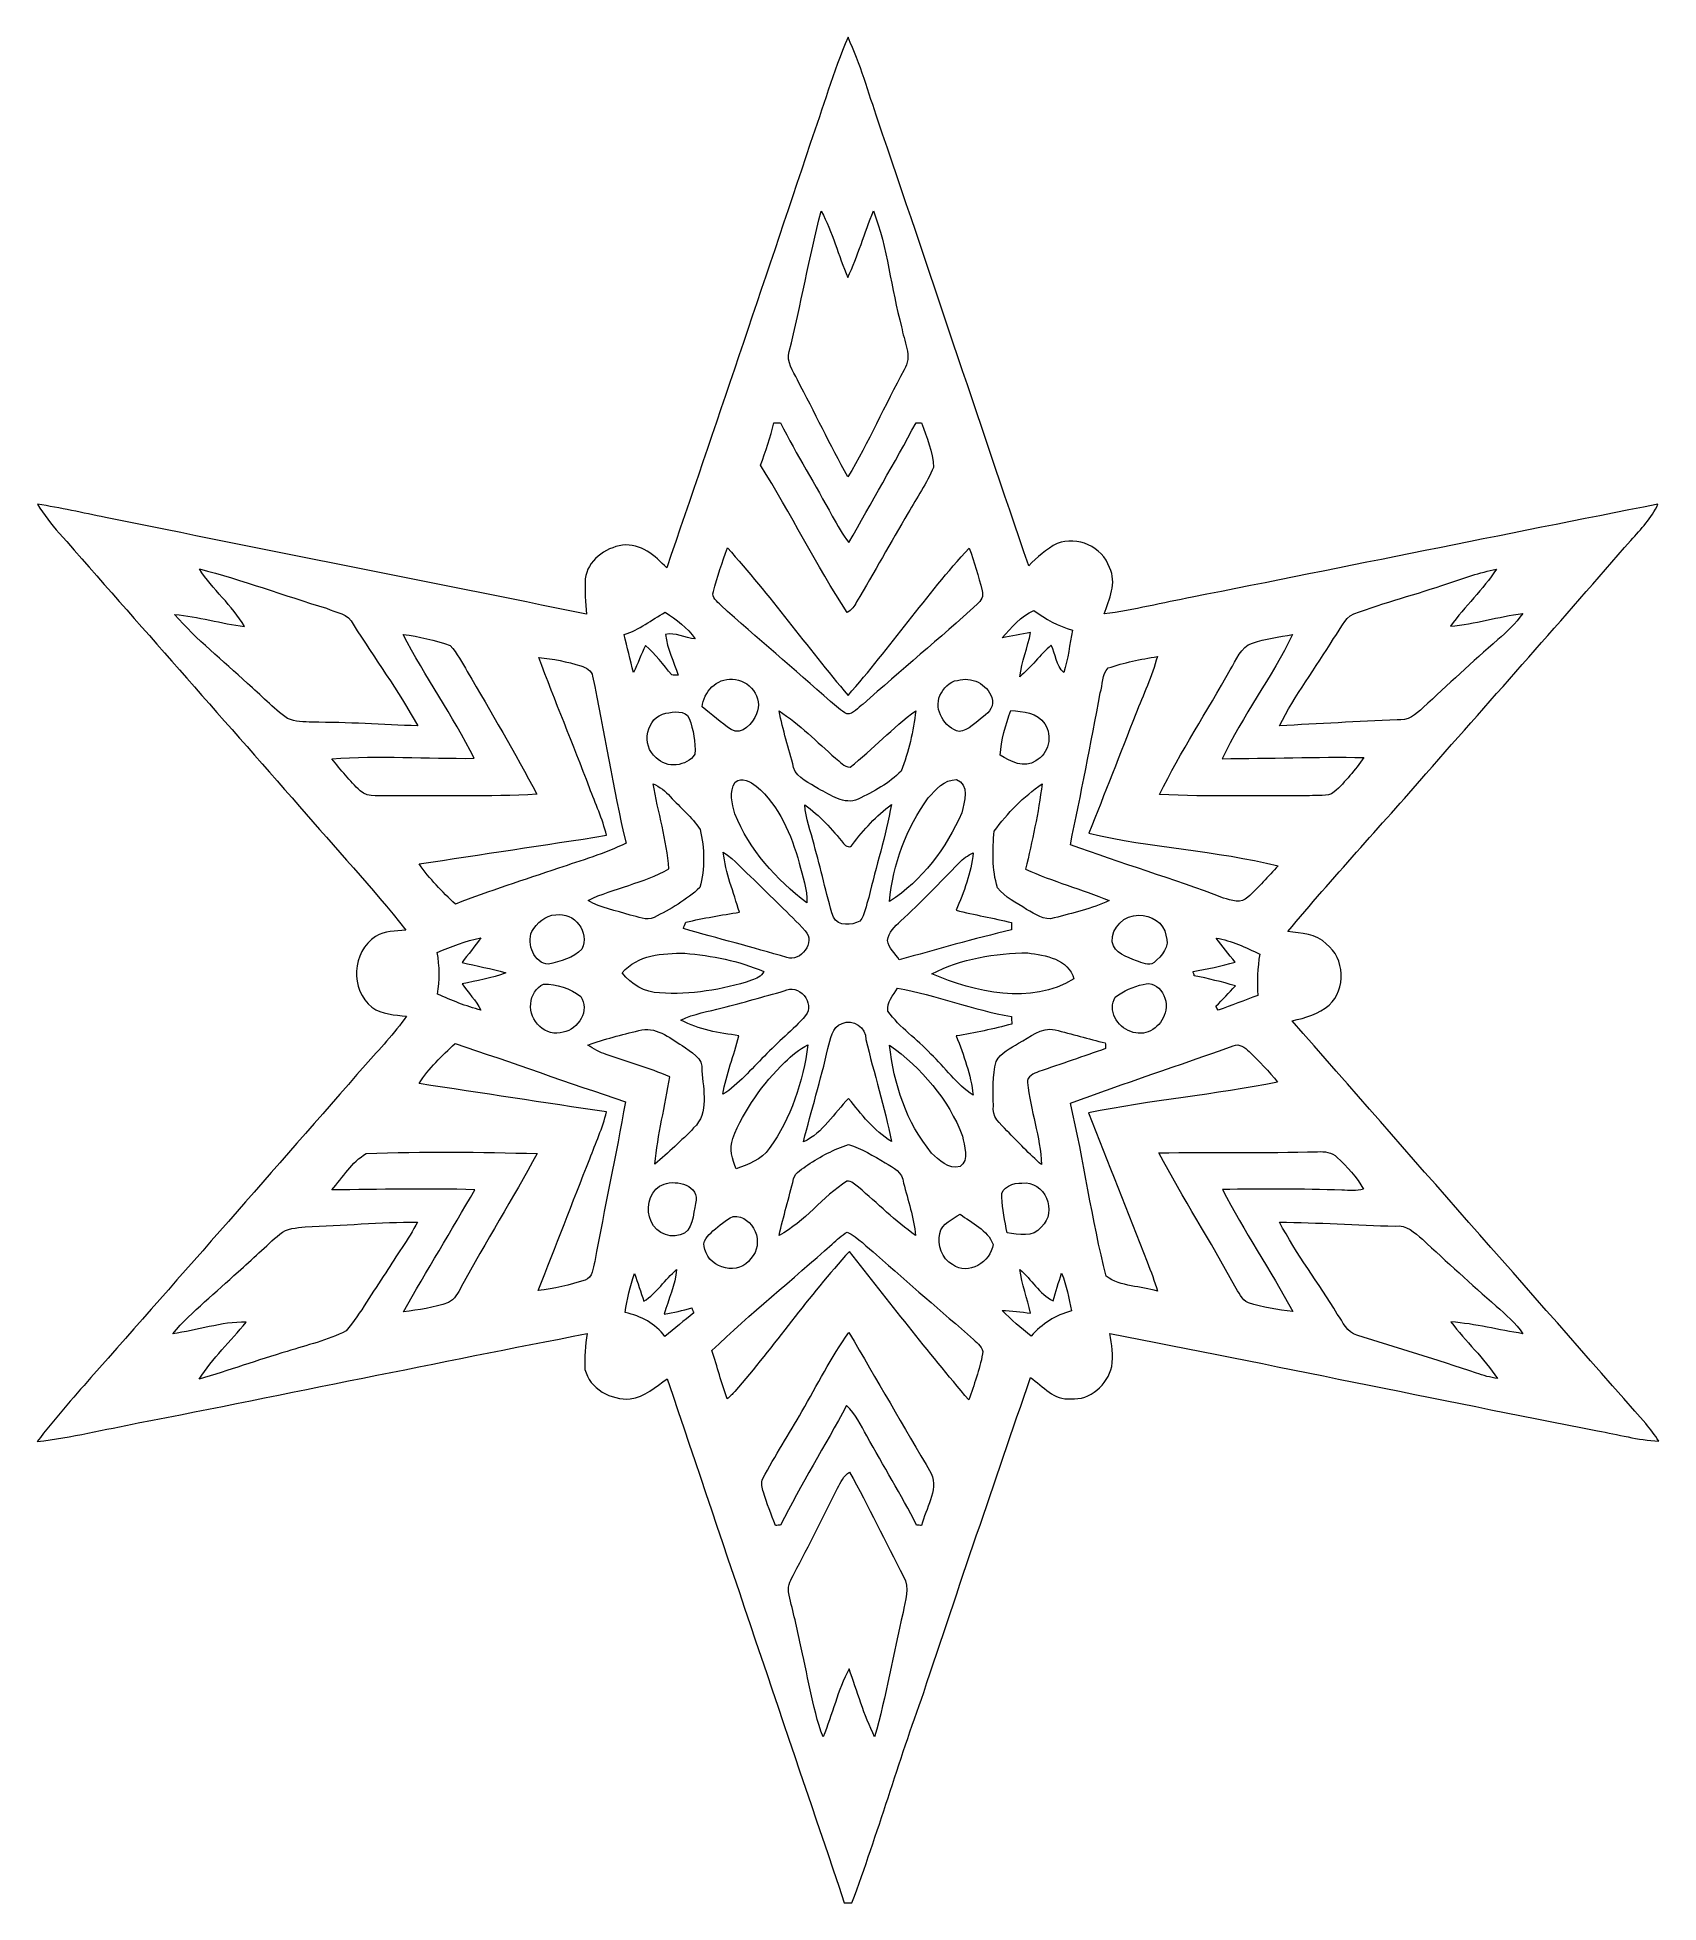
# Model space of a CAD drawing. Header units: centimetres. Extents: x -14 to 14, y -16.1 to 16.1.
import ezdxf

# ---------------------------------------------------------------- set-up
doc = ezdxf.new("R2010")
doc.units = ezdxf.units.CM
doc.header["$MEASUREMENT"] = 0
doc.layers.add('Layer 1', color=7, linetype='Continuous')

msp = doc.modelspace()

# ---------------------------------------------------------------- linework, layer by layer
at = {"layer": 'Layer 1', "color": 253, "lineweight": 9}
for points, knots in [([(0.00036, 16.13994), (0.21308, 15.67674), (0.35384, 15.18568), (0.51753, 14.70414), (0.51753, 14.70414), (1.39524, 12.13733), (2.2479, 9.56169), (3.12667, 6.99524), (3.12667, 6.99524), (3.27449, 7.14235), (3.43147, 7.28628), (3.61986, 7.38082), (3.61986, 7.38082), (3.96769, 7.51523), (4.40337, 7.32438), (4.52508, 6.9656), (4.52508, 6.9656), (4.65526, 6.69573), (4.52297, 6.41844), (4.43301, 6.16056), (4.43301, 6.16056), (4.94595, 6.22936), (5.44901, 6.35389), (5.95666, 6.45161), (5.95666, 6.45161), (8.64306, 6.9836), (11.32699, 7.52969), (14.01339, 8.06168), (14.01339, 8.06168), (13.90686, 7.82003), (13.71918, 7.63059), (13.54737, 7.43515), (13.54737, 7.43515), (12.37262, 6.08225), (11.18588, 4.74028), (10.00055, 3.39726), (10.00055, 3.39726), (9.2075, 2.48355), (8.38588, 1.5942), (7.60977, 0.66639), (7.60977, 0.66639), (7.84014, 0.62829), (8.10507, 0.64029), (8.27617, 0.4512), (8.27617, 0.4512), (8.60143, 0.19967), (8.62189, -0.32703), (8.32662, -0.60784), (8.32662, -0.60784), (8.14494, -0.76165), (7.91528, -0.8315), (7.68703, -0.87807), (7.68703, -0.87807), (9.71691, -3.20993), (11.76655, -5.52486), (13.80384, -7.85037), (13.80384, -7.85037), (13.88639, -7.94491), (13.95977, -8.04721), (14.02715, -8.1534), (14.02715, -8.1534), (13.66908, -8.13435), (13.3223, -8.03839), (12.97129, -7.9749), (12.97129, -7.9749), (10.15612, -7.42421), (7.34872, -6.83648), (4.53249, -6.29038), (4.53249, -6.29038), (4.56283, -6.47912), (4.59387, -6.67174), (4.56248, -6.86294), (4.56248, -6.86294), (4.49122, -7.17656), (4.18783, -7.44891), (3.85516, -7.42068), (3.85516, -7.42068), (3.56306, -7.45279), (3.37573, -7.20126), (3.15772, -7.0538), (3.15772, -7.0538), (2.5333, -8.86707), (1.91382, -10.68211), (1.30987, -12.50245), (1.30987, -12.50245), (0.87454, -13.70754), (0.51647, -14.93979), (0.06809, -16.13994), (0.06809, -16.13994), (0.06809, -16.13994), (-0.0635, -16.13994), (-0.0635, -16.13994), (-0.0635, -16.13994), (-1.08761, -13.11875), (-2.11031, -10.09721), (-3.12773, -7.07355), (-3.12773, -7.07355), (-3.32669, -7.21325), (-3.51896, -7.38576), (-3.76766, -7.42174), (-3.76766, -7.42174), (-4.09786, -7.44855), (-4.47146, -7.24782), (-4.55083, -6.91057), (-4.55083, -6.91057), (-4.56847, -6.70349), (-4.53989, -6.49605), (-4.51449, -6.29109), (-4.51449, -6.29109), (-7.10565, -6.79203), (-9.68939, -7.33214), (-12.27949, -7.83873), (-12.27949, -7.83873), (-12.86157, -7.94915), (-13.43801, -8.09237), (-14.02715, -8.16081), (-14.02715, -8.16081), (-13.74069, -7.77239), (-13.41543, -7.41575), (-13.09899, -7.05203), (-13.09899, -7.05203), (-11.51008, -5.25357), (-9.92787, -3.44911), (-8.34954, -1.64148), (-8.34954, -1.64148), (-8.10683, -1.36596), (-7.85213, -1.09926), (-7.63693, -0.80046), (-7.63693, -0.80046), (-7.84225, -0.77329), (-8.06309, -0.77365), (-8.23665, -0.64453), (-8.23665, -0.64453), (-8.62048, -0.35031), (-8.58343, 0.32526), (-8.1728, 0.57855), (-8.1728, 0.57855), (-8.01828, 0.68262), (-7.82955, 0.67169), (-7.65281, 0.69073), (-7.65281, 0.69073), (-8.23136, 1.43122), (-8.87765, 2.11666), (-9.48937, 2.82964), (-9.48937, 2.82964), (-10.87367, 4.40867), (-12.26255, 5.98312), (-13.64897, 7.56003), (-13.64897, 7.56003), (-13.78691, 7.71631), (-13.91426, 7.88247), (-14.02503, 8.05886), (-14.02503, 8.05886), (-13.62886, 8.00136), (-13.23869, 7.91034), (-12.8464, 7.83167), (-12.8464, 7.83167), (-10.07427, 7.26546), (-7.29579, 6.72959), (-4.52508, 6.15563), (-4.52508, 6.15563), (-4.54554, 6.35847), (-4.55753, 6.56308), (-4.54624, 6.76699), (-4.54624, 6.76699), (-4.51167, 7.08167), (-4.20158, 7.30886), (-3.90419, 7.35048), (-3.90419, 7.35048), (-3.58598, 7.38894), (-3.33798, 7.1688), (-3.13549, 6.95819), (-3.13549, 6.95819), (-2.30223, 9.40364), (-1.46967, 11.84946), (-0.6544, 14.30091), (-0.6544, 14.30091), (-0.43215, 14.91228), (-0.25894, 15.54198), (0.00036, 16.13994), (0.00036, 16.13994), (0.00036, 16.13994), (0.00036, 16.13994), (0.00036, 16.13994)], [0, 0, 0, 0, 0.0212766, 0.0212766, 0.0212766, 0.0212766, 0.04255319, 0.04255319, 0.04255319, 0.04255319, 0.06382979, 0.06382979, 0.06382979, 0.06382979, 0.08510638, 0.08510638, 0.08510638, 0.08510638, 0.10638298, 0.10638298, 0.10638298, 0.10638298, 0.12765957, 0.12765957, 0.12765957, 0.12765957, 0.14893617, 0.14893617, 0.14893617, 0.14893617, 0.17021277, 0.17021277, 0.17021277, 0.17021277, 0.19148936, 0.19148936, 0.19148936, 0.19148936, 0.21276596, 0.21276596, 0.21276596, 0.21276596, 0.23404255, 0.23404255, 0.23404255, 0.23404255, 0.25531915, 0.25531915, 0.25531915, 0.25531915, 0.27659574, 0.27659574, 0.27659574, 0.27659574, 0.29787234, 0.29787234, 0.29787234, 0.29787234, 0.31914894, 0.31914894, 0.31914894, 0.31914894, 0.34042553, 0.34042553, 0.34042553, 0.34042553, 0.36170213, 0.36170213, 0.36170213, 0.36170213, 0.38297872, 0.38297872, 0.38297872, 0.38297872, 0.40425532, 0.40425532, 0.40425532, 0.40425532, 0.42553191, 0.42553191, 0.42553191, 0.42553191, 0.44680851, 0.44680851, 0.44680851, 0.44680851, 0.46808511, 0.46808511, 0.46808511, 0.46808511, 0.4893617, 0.4893617, 0.4893617, 0.4893617, 0.5106383, 0.5106383, 0.5106383, 0.5106383, 0.53191489, 0.53191489, 0.53191489, 0.53191489, 0.55319149, 0.55319149, 0.55319149, 0.55319149, 0.57446809, 0.57446809, 0.57446809, 0.57446809, 0.59574468, 0.59574468, 0.59574468, 0.59574468, 0.61702128, 0.61702128, 0.61702128, 0.61702128, 0.63829787, 0.63829787, 0.63829787, 0.63829787, 0.65957447, 0.65957447, 0.65957447, 0.65957447, 0.68085106, 0.68085106, 0.68085106, 0.68085106, 0.70212766, 0.70212766, 0.70212766, 0.70212766, 0.72340426, 0.72340426, 0.72340426, 0.72340426, 0.74468085, 0.74468085, 0.74468085, 0.74468085, 0.76595745, 0.76595745, 0.76595745, 0.76595745, 0.78723404, 0.78723404, 0.78723404, 0.78723404, 0.80851064, 0.80851064, 0.80851064, 0.80851064, 0.82978723, 0.82978723, 0.82978723, 0.82978723, 0.85106383, 0.85106383, 0.85106383, 0.85106383, 0.87234043, 0.87234043, 0.87234043, 0.87234043, 0.89361702, 0.89361702, 0.89361702, 0.89361702, 0.91489362, 0.91489362, 0.91489362, 0.91489362, 0.93617021, 0.93617021, 0.93617021, 0.93617021, 0.95744681, 0.95744681, 0.95744681, 0.95744681, 1, 1, 1, 1]), ([(-0.46284, 13.13286), (-0.67733, 12.33065), (-0.8128, 11.50868), (-1.016, 10.70293), (-1.016, 10.70293), (-1.07209, 10.52442), (-0.94438, 10.3639), (-0.8763, 10.21009), (-0.8763, 10.21009), (-0.57749, 9.65518), (-0.30974, 9.08439), (-0.00317, 8.53335), (-0.00317, 8.53335), (0.35737, 9.1306), (0.63536, 9.77407), (0.97155, 10.38508), (0.97155, 10.38508), (1.12289, 10.61685), (0.96132, 10.88919), (0.92781, 11.12768), (0.92781, 11.12768), (0.73978, 11.79054), (0.69109, 12.49363), (0.43851, 13.13674), (0.43851, 13.13674), (0.28646, 12.75398), (0.16969, 12.35746), (-0.00353, 11.98316), (-0.00353, 11.98316), (-0.16827, 12.36169), (-0.26317, 12.7688), (-0.46284, 13.13286), (-0.46284, 13.13286), (-0.46284, 13.13286), (-0.46284, 13.13286), (-0.46284, 13.13286)], [0, 0, 0, 0, 0.1, 0.1, 0.1, 0.1, 0.2, 0.2, 0.2, 0.2, 0.3, 0.3, 0.3, 0.3, 0.4, 0.4, 0.4, 0.4, 0.5, 0.5, 0.5, 0.5, 0.6, 0.6, 0.6, 0.6, 0.7, 0.7, 0.7, 0.7, 0.8, 0.8, 0.8, 0.8, 1, 1, 1, 1]), ([(-1.28199, 9.46927), (-1.34408, 9.2195), (-1.42416, 8.97503), (-1.51236, 8.73373), (-1.51236, 8.73373), (-0.99095, 7.89694), (-0.5528, 7.0097), (-0.01164, 6.18632), (-0.01164, 6.18632), (0.06421, 6.22301), (0.10795, 6.29921), (0.14958, 6.36835), (0.14958, 6.36835), (0.45226, 6.87988), (0.73801, 7.40093), (1.04246, 7.91069), (1.04246, 7.91069), (1.18957, 8.17281), (1.36243, 8.42187), (1.48132, 8.69845), (1.48132, 8.69845), (1.47285, 8.96832), (1.35502, 9.21597), (1.27459, 9.46856), (1.27459, 9.46856), (1.25025, 9.46891), (1.20227, 9.46961), (1.17793, 9.46997), (1.17793, 9.46997), (0.80116, 8.77324), (0.40358, 8.08779), (0.01588, 7.39705), (0.01588, 7.39705), (-0.09701, 7.53781), (-0.18415, 7.69621), (-0.27128, 7.85319), (-0.27128, 7.85319), (-0.56233, 8.39471), (-0.89182, 8.91541), (-1.16558, 9.46644), (-1.16558, 9.46644), (-1.20473, 9.4675), (-1.24354, 9.46856), (-1.28199, 9.46927), (-1.28199, 9.46927), (-1.28199, 9.46927), (-1.28199, 9.46927), (-1.28199, 9.46927)], [0, 0, 0, 0, 0.07692308, 0.07692308, 0.07692308, 0.07692308, 0.15384615, 0.15384615, 0.15384615, 0.15384615, 0.23076923, 0.23076923, 0.23076923, 0.23076923, 0.30769231, 0.30769231, 0.30769231, 0.30769231, 0.38461538, 0.38461538, 0.38461538, 0.38461538, 0.46153846, 0.46153846, 0.46153846, 0.46153846, 0.53846154, 0.53846154, 0.53846154, 0.53846154, 0.61538462, 0.61538462, 0.61538462, 0.61538462, 0.69230769, 0.69230769, 0.69230769, 0.69230769, 0.76923077, 0.76923077, 0.76923077, 0.76923077, 0.84615385, 0.84615385, 0.84615385, 0.84615385, 1, 1, 1, 1]), ([(-2.08703, 7.30568), (-2.17452, 7.05556), (-2.26413, 6.80509), (-2.32798, 6.54791), (-2.32798, 6.54791), (-2.36925, 6.44596), (-2.25919, 6.37646), (-2.20063, 6.31049), (-2.20063, 6.31049), (-1.5748, 5.74675), (-0.92886, 5.20559), (-0.30056, 4.64467), (-0.30056, 4.64467), (-0.20849, 4.57236), (-0.12276, 4.48769), (-0.01905, 4.43019), (-0.01905, 4.43019), (0.09808, 4.42208), (0.17075, 4.54308), (0.26141, 4.59845), (0.26141, 4.59845), (0.91158, 5.18478), (1.58821, 5.74111), (2.23626, 6.32955), (2.23626, 6.32955), (2.30399, 6.3867), (2.35091, 6.47489), (2.32022, 6.56414), (2.32022, 6.56414), (2.25637, 6.8132), (2.18687, 7.06226), (2.09515, 7.30251), (2.09515, 7.30251), (1.35326, 6.48865), (0.72673, 5.57848), (0.00106, 4.75122), (0.00106, 4.75122), (-0.7119, 5.58871), (-1.35078, 6.4883), (-2.08703, 7.30568), (-2.08703, 7.30568), (-2.08703, 7.30568), (-2.08703, 7.30568), (-2.08703, 7.30568)], [0, 0, 0, 0, 0.08333333, 0.08333333, 0.08333333, 0.08333333, 0.16666667, 0.16666667, 0.16666667, 0.16666667, 0.25, 0.25, 0.25, 0.25, 0.33333333, 0.33333333, 0.33333333, 0.33333333, 0.41666667, 0.41666667, 0.41666667, 0.41666667, 0.5, 0.5, 0.5, 0.5, 0.58333333, 0.58333333, 0.58333333, 0.58333333, 0.66666667, 0.66666667, 0.66666667, 0.66666667, 0.75, 0.75, 0.75, 0.75, 0.83333333, 0.83333333, 0.83333333, 0.83333333, 1, 1, 1, 1]), ([(-11.22221, 6.94091), (-10.99255, 6.5839), (-10.65636, 6.31049), (-10.4401, 5.94361), (-10.4401, 5.94361), (-10.84686, 5.99582), (-11.24232, 6.1147), (-11.65154, 6.15139), (-11.65154, 6.15139), (-11.27054, 5.71536), (-10.81511, 5.35411), (-10.39213, 4.96041), (-10.39213, 4.96041), (-10.15964, 4.75933), (-9.94904, 4.53144), (-9.69927, 4.35152), (-9.69927, 4.35152), (-9.56557, 4.29296), (-9.41281, 4.29719), (-9.26888, 4.28696), (-9.26888, 4.28696), (-8.66034, 4.28767), (-8.0525, 4.25027), (-7.44467, 4.22311), (-7.44467, 4.22311), (-7.77663, 4.83306), (-8.19291, 5.39291), (-8.56015, 5.98171), (-8.56015, 5.98171), (-8.63776, 6.16974), (-8.86248, 6.18491), (-9.02264, 6.26005), (-9.02264, 6.26005), (-9.75783, 6.48089), (-10.47926, 6.74688), (-11.22221, 6.94091), (-11.22221, 6.94091), (-11.22221, 6.94091), (-11.22221, 6.94091), (-11.22221, 6.94091)], [0, 0, 0, 0, 0.09090909, 0.09090909, 0.09090909, 0.09090909, 0.18181818, 0.18181818, 0.18181818, 0.18181818, 0.27272727, 0.27272727, 0.27272727, 0.27272727, 0.36363636, 0.36363636, 0.36363636, 0.36363636, 0.45454545, 0.45454545, 0.45454545, 0.45454545, 0.54545455, 0.54545455, 0.54545455, 0.54545455, 0.63636364, 0.63636364, 0.63636364, 0.63636364, 0.72727273, 0.72727273, 0.72727273, 0.72727273, 0.81818182, 0.81818182, 0.81818182, 0.81818182, 1, 1, 1, 1]), ([(10.37731, 6.68973), (9.83968, 6.49958), (9.28406, 6.36447), (8.75101, 6.16162), (8.75101, 6.16162), (8.57638, 6.08331), (8.51606, 5.87481), (8.40141, 5.73547), (8.40141, 5.73547), (8.0959, 5.22852), (7.73183, 4.75369), (7.46407, 4.22523), (7.46407, 4.22523), (8.14247, 4.26368), (8.82121, 4.29754), (9.49996, 4.33106), (9.49996, 4.33106), (9.68446, 4.30178), (9.82839, 4.42525), (9.95045, 4.54061), (9.95045, 4.54061), (10.37872, 4.93537), (10.80523, 5.33224), (11.24303, 5.71677), (11.24303, 5.71677), (11.40319, 5.85047), (11.54854, 6.0004), (11.67483, 6.16656), (11.67483, 6.16656), (11.25361, 6.1207), (10.84721, 5.98241), (10.42353, 5.95137), (10.42353, 5.95137), (10.674, 6.29145), (10.98691, 6.58213), (11.21904, 6.93632), (11.21904, 6.93632), (10.93117, 6.88199), (10.65601, 6.77651), (10.37731, 6.68973), (10.37731, 6.68973), (10.37731, 6.68973), (10.37731, 6.68973), (10.37731, 6.68973)], [0, 0, 0, 0, 0.08333333, 0.08333333, 0.08333333, 0.08333333, 0.16666667, 0.16666667, 0.16666667, 0.16666667, 0.25, 0.25, 0.25, 0.25, 0.33333333, 0.33333333, 0.33333333, 0.33333333, 0.41666667, 0.41666667, 0.41666667, 0.41666667, 0.5, 0.5, 0.5, 0.5, 0.58333333, 0.58333333, 0.58333333, 0.58333333, 0.66666667, 0.66666667, 0.66666667, 0.66666667, 0.75, 0.75, 0.75, 0.75, 0.83333333, 0.83333333, 0.83333333, 0.83333333, 1, 1, 1, 1]), ([(-3.87244, 5.80567), (-3.82305, 5.58518), (-3.76908, 5.36576), (-3.71016, 5.14703), (-3.71016, 5.14703), (-3.64208, 5.30402), (-3.57434, 5.46065), (-3.50414, 5.61658), (-3.50414, 5.61658), (-3.33269, 5.46489), (-3.19123, 5.28391), (-3.05011, 5.10505), (-3.05011, 5.10505), (-3.0226, 5.10364), (-2.96756, 5.10153), (-2.94005, 5.10011), (-2.94005, 5.10011), (-3.01378, 5.33435), (-3.12596, 5.55873), (-3.15806, 5.80426), (-3.15806, 5.80426), (-2.98697, 5.85083), (-2.81763, 5.74111), (-2.64583, 5.73053), (-2.64583, 5.73053), (-2.77636, 5.92456), (-2.96756, 6.06814), (-3.16371, 6.18949), (-3.16371, 6.18949), (-3.40148, 6.06355), (-3.61033, 5.88434), (-3.87244, 5.80567), (-3.87244, 5.80567), (-3.87244, 5.80567), (-3.87244, 5.80567), (-3.87244, 5.80567)], [0, 0, 0, 0, 0.1, 0.1, 0.1, 0.1, 0.2, 0.2, 0.2, 0.2, 0.3, 0.3, 0.3, 0.3, 0.4, 0.4, 0.4, 0.4, 0.5, 0.5, 0.5, 0.5, 0.6, 0.6, 0.6, 0.6, 0.7, 0.7, 0.7, 0.7, 0.8, 0.8, 0.8, 0.8, 1, 1, 1, 1]), ([(2.66559, 5.74605), (2.83034, 5.77568), (2.99579, 5.80743), (3.16054, 5.83954), (3.16054, 5.83954), (3.10656, 5.58201), (3.00637, 5.33506), (2.97251, 5.0733), (2.97251, 5.0733), (3.16901, 5.24086), (3.32317, 5.45147), (3.51755, 5.62117), (3.51755, 5.62117), (3.58811, 5.46312), (3.60433, 5.2698), (3.73416, 5.14633), (3.73416, 5.14633), (3.81, 5.38409), (3.83223, 5.63493), (3.88514, 5.87799), (3.88514, 5.87799), (3.63996, 5.9496), (3.41948, 6.07519), (3.2131, 6.2223), (3.2131, 6.2223), (2.98979, 6.12317), (2.82928, 5.92068), (2.66559, 5.74605), (2.66559, 5.74605), (2.66559, 5.74605), (2.66559, 5.74605), (2.66559, 5.74605)], [0, 0, 0, 0, 0.11111111, 0.11111111, 0.11111111, 0.11111111, 0.22222222, 0.22222222, 0.22222222, 0.22222222, 0.33333333, 0.33333333, 0.33333333, 0.33333333, 0.44444444, 0.44444444, 0.44444444, 0.44444444, 0.55555556, 0.55555556, 0.55555556, 0.55555556, 0.66666667, 0.66666667, 0.66666667, 0.66666667, 0.77777778, 0.77777778, 0.77777778, 0.77777778, 1, 1, 1, 1]), ([(-7.69937, 5.80779), (-7.31873, 5.07718), (-6.83507, 4.40267), (-6.47065, 3.6629), (-6.47065, 3.6629), (-7.2905, 3.65619), (-8.11177, 3.71758), (-8.93127, 3.65619), (-8.93127, 3.65619), (-8.7757, 3.46499), (-8.6233, 3.26814), (-8.43985, 3.10233), (-8.43985, 3.10233), (-8.2938, 2.96228), (-8.07191, 3.03107), (-7.89234, 3.01132), (-7.89234, 3.01132), (-7.0552, 3.02366), (-6.21735, 2.99474), (-5.38127, 3.03989), (-5.38127, 3.03989), (-5.7658, 3.7585), (-6.17819, 4.46194), (-6.58671, 5.16714), (-6.58671, 5.16714), (-6.67949, 5.31919), (-6.76169, 5.48182), (-6.88234, 5.61341), (-6.88234, 5.61341), (-7.14586, 5.71007), (-7.42209, 5.76932), (-7.69937, 5.80779), (-7.69937, 5.80779), (-7.69937, 5.80779), (-7.69937, 5.80779), (-7.69937, 5.80779)], [0, 0, 0, 0, 0.1, 0.1, 0.1, 0.1, 0.2, 0.2, 0.2, 0.2, 0.3, 0.3, 0.3, 0.3, 0.4, 0.4, 0.4, 0.4, 0.5, 0.5, 0.5, 0.5, 0.6, 0.6, 0.6, 0.6, 0.7, 0.7, 0.7, 0.7, 0.8, 0.8, 0.8, 0.8, 1, 1, 1, 1]), ([(6.99806, 5.65715), (6.79239, 5.59048), (6.7183, 5.35976), (6.61353, 5.19607), (6.61353, 5.19607), (6.21277, 4.47288), (5.75557, 3.78073), (5.39045, 3.03813), (5.39045, 3.03813), (6.25405, 2.99367), (7.11976, 3.02084), (7.98407, 3.01448), (7.98407, 3.01448), (8.11989, 3.04095), (8.29416, 2.98345), (8.41199, 3.08081), (8.41199, 3.08081), (8.60813, 3.25615), (8.77394, 3.46217), (8.92457, 3.67701), (8.92457, 3.67701), (8.10684, 3.69288), (7.29051, 3.65902), (6.47312, 3.65655), (6.47312, 3.65655), (6.82696, 4.40091), (7.33707, 5.06166), (7.69021, 5.80602), (7.69021, 5.80602), (7.45772, 5.76439), (7.22277, 5.73088), (6.99806, 5.65715), (6.99806, 5.65715), (6.99806, 5.65715), (6.99806, 5.65715), (6.99806, 5.65715)], [0, 0, 0, 0, 0.1, 0.1, 0.1, 0.1, 0.2, 0.2, 0.2, 0.2, 0.3, 0.3, 0.3, 0.3, 0.4, 0.4, 0.4, 0.4, 0.5, 0.5, 0.5, 0.5, 0.6, 0.6, 0.6, 0.6, 0.7, 0.7, 0.7, 0.7, 0.8, 0.8, 0.8, 0.8, 1, 1, 1, 1]), ([(-5.35058, 5.40809), (-5.06871, 4.65244), (-4.75756, 3.90808), (-4.47322, 3.15349), (-4.47322, 3.15349), (-4.37303, 2.88008), (-4.24321, 2.6162), (-4.18006, 2.3308), (-4.18006, 2.3308), (-5.25921, 2.15617), (-6.34188, 2.00448), (-7.42174, 1.83444), (-7.42174, 1.83444), (-7.24147, 1.57798), (-7.02063, 1.35466), (-6.79273, 1.14123), (-6.79273, 1.14123), (-6.20395, 1.36419), (-5.6074, 1.56386), (-5.00979, 1.76036), (-5.00979, 1.76036), (-4.61645, 1.89618), (-4.21428, 2.01083), (-3.83928, 2.19463), (-3.83928, 2.19463), (-4.07141, 3.1489), (-4.21569, 4.12292), (-4.41995, 5.08353), (-4.41995, 5.08353), (-4.43547, 5.18513), (-4.5339, 5.23523), (-4.62209, 5.26239), (-4.62209, 5.26239), (-4.85845, 5.33718), (-5.10363, 5.38585), (-5.35058, 5.40809), (-5.35058, 5.40809), (-5.35058, 5.40809), (-5.35058, 5.40809), (-5.35058, 5.40809)], [0, 0, 0, 0, 0.09090909, 0.09090909, 0.09090909, 0.09090909, 0.18181818, 0.18181818, 0.18181818, 0.18181818, 0.27272727, 0.27272727, 0.27272727, 0.27272727, 0.36363636, 0.36363636, 0.36363636, 0.36363636, 0.45454545, 0.45454545, 0.45454545, 0.45454545, 0.54545455, 0.54545455, 0.54545455, 0.54545455, 0.63636364, 0.63636364, 0.63636364, 0.63636364, 0.72727273, 0.72727273, 0.72727273, 0.72727273, 0.81818182, 0.81818182, 0.81818182, 0.81818182, 1, 1, 1, 1]), ([(4.50109, 5.22641), (4.3935, 5.11352), (4.41184, 4.93431), (4.36492, 4.79461), (4.36492, 4.79461), (4.20123, 3.9169), (4.03049, 3.0406), (3.8474, 2.16676), (3.8474, 2.16676), (4.72546, 1.84467), (5.62363, 1.57832), (6.49782, 1.2453), (6.49782, 1.2453), (6.6294, 1.20579), (6.80826, 1.14229), (6.91692, 1.25871), (6.91692, 1.25871), (7.10212, 1.42945), (7.27146, 1.61607), (7.4415, 1.80163), (7.4415, 1.80163), (6.36517, 2.07045), (5.24404, 2.10925), (4.16525, 2.36784), (4.16525, 2.36784), (4.4443, 3.05258), (4.70817, 3.74333), (4.98052, 4.4309), (4.98052, 4.4309), (5.10717, 4.76038), (5.26062, 5.08106), (5.35235, 5.42291), (5.35235, 5.42291), (5.06377, 5.38057), (4.77732, 5.31813), (4.50109, 5.22641), (4.50109, 5.22641), (4.50109, 5.22641), (4.50109, 5.22641), (4.50109, 5.22641)], [0, 0, 0, 0, 0.09090909, 0.09090909, 0.09090909, 0.09090909, 0.18181818, 0.18181818, 0.18181818, 0.18181818, 0.27272727, 0.27272727, 0.27272727, 0.27272727, 0.36363636, 0.36363636, 0.36363636, 0.36363636, 0.45454545, 0.45454545, 0.45454545, 0.45454545, 0.54545455, 0.54545455, 0.54545455, 0.54545455, 0.63636364, 0.63636364, 0.63636364, 0.63636364, 0.72727273, 0.72727273, 0.72727273, 0.72727273, 0.81818182, 0.81818182, 0.81818182, 0.81818182, 1, 1, 1, 1]), ([(-2.52201, 4.55118), (-2.35303, 4.42349), (-2.19851, 4.27567), (-2.02071, 4.16031), (-2.02071, 4.16031), (-1.83479, 4.05413), (-1.64218, 4.27391), (-1.58221, 4.43301), (-1.58221, 4.43301), (-1.45768, 4.70641), (-1.71414, 5.03556), (-1.99884, 5.03025), (-1.99884, 5.03025), (-2.27294, 5.05284), (-2.49837, 4.81331), (-2.52201, 4.55118), (-2.52201, 4.55118), (-2.52201, 4.55118), (-2.52201, 4.55118), (-2.52201, 4.55118)], [0, 0, 0, 0, 0.16666667, 0.16666667, 0.16666667, 0.16666667, 0.33333333, 0.33333333, 0.33333333, 0.33333333, 0.5, 0.5, 0.5, 0.5, 0.66666667, 0.66666667, 0.66666667, 0.66666667, 1, 1, 1, 1]), ([(1.89442, 5.01227), (1.75119, 4.9964), (1.65065, 4.8701), (1.59068, 4.74945), (1.59068, 4.74945), (1.48167, 4.50039), (1.67111, 4.19136), (1.92229, 4.12574), (1.92229, 4.12574), (2.08774, 4.14973), (2.21404, 4.28978), (2.34315, 4.38645), (2.34315, 4.38645), (2.44722, 4.45241), (2.5393, 4.58752), (2.48744, 4.71347), (2.48744, 4.71347), (2.41159, 4.95229), (2.13113, 5.08071), (1.89442, 5.01227), (1.89442, 5.01227), (1.89442, 5.01227), (1.89442, 5.01227), (1.89442, 5.01227)], [0, 0, 0, 0, 0.14285714, 0.14285714, 0.14285714, 0.14285714, 0.28571429, 0.28571429, 0.28571429, 0.28571429, 0.42857143, 0.42857143, 0.42857143, 0.42857143, 0.57142857, 0.57142857, 0.57142857, 0.57142857, 0.71428571, 0.71428571, 0.71428571, 0.71428571, 1, 1, 1, 1]), ([(-3.14924, 4.4443), (-3.49038, 4.37904), (-3.58951, 3.88585), (-3.31787, 3.67419), (-3.31787, 3.67419), (-3.14431, 3.47734), (-2.78976, 3.52426), (-2.64795, 3.7331), (-2.64795, 3.7331), (-2.63313, 3.94265), (-2.67793, 4.15608), (-2.74673, 4.35328), (-2.74673, 4.35328), (-2.81023, 4.50674), (-3.02648, 4.46617), (-3.14924, 4.4443), (-3.14924, 4.4443), (-3.14924, 4.4443), (-3.14924, 4.4443), (-3.14924, 4.4443)], [0, 0, 0, 0, 0.16666667, 0.16666667, 0.16666667, 0.16666667, 0.33333333, 0.33333333, 0.33333333, 0.33333333, 0.5, 0.5, 0.5, 0.5, 0.66666667, 0.66666667, 0.66666667, 0.66666667, 1, 1, 1, 1]), ([(-1.19239, 4.48416), (-1.12889, 4.15326), (-1.02446, 3.83223), (-0.94015, 3.50626), (-0.94015, 3.50626), (-0.88371, 3.308), (-0.66075, 3.23745), (-0.50764, 3.13267), (-0.50764, 3.13267), (-0.29704, 3.03353), (-0.06879, 2.84904), (0.17463, 2.95664), (0.17463, 2.95664), (0.44097, 3.08539), (0.71438, 3.22933), (0.92005, 3.44312), (0.92005, 3.44312), (1.04669, 3.7772), (1.13383, 4.13068), (1.17123, 4.48699), (1.17123, 4.48699), (0.77012, 4.18995), (0.42863, 3.82059), (0.0381, 3.51085), (0.0381, 3.51085), (-0.06949, 3.51226), (-0.14076, 3.60857), (-0.21907, 3.66678), (-0.21907, 3.66678), (-0.53657, 3.94724), (-0.83679, 4.25063), (-1.19239, 4.48416), (-1.19239, 4.48416), (-1.19239, 4.48416), (-1.19239, 4.48416), (-1.19239, 4.48416)], [0, 0, 0, 0, 0.1, 0.1, 0.1, 0.1, 0.2, 0.2, 0.2, 0.2, 0.3, 0.3, 0.3, 0.3, 0.4, 0.4, 0.4, 0.4, 0.5, 0.5, 0.5, 0.5, 0.6, 0.6, 0.6, 0.6, 0.7, 0.7, 0.7, 0.7, 0.8, 0.8, 0.8, 0.8, 1, 1, 1, 1]), ([(2.81905, 4.4891), (2.72063, 4.24286), (2.65395, 3.98322), (2.63455, 3.71828), (2.63455, 3.71828), (2.81482, 3.60293), (3.05012, 3.47945), (3.24873, 3.62162), (3.24873, 3.62162), (3.47416, 3.73698), (3.54401, 4.05272), (3.40713, 4.26086), (3.40713, 4.26086), (3.27449, 4.45171), (3.03001, 4.47746), (2.81905, 4.4891), (2.81905, 4.4891), (2.81905, 4.4891), (2.81905, 4.4891), (2.81905, 4.4891)], [0, 0, 0, 0, 0.16666667, 0.16666667, 0.16666667, 0.16666667, 0.33333333, 0.33333333, 0.33333333, 0.33333333, 0.5, 0.5, 0.5, 0.5, 0.66666667, 0.66666667, 0.66666667, 0.66666667, 1, 1, 1, 1]), ([(-1.95192, 3.2505), (-2.06057, 3.08715), (-2.00448, 2.87761), (-1.9565, 2.70369), (-1.9565, 2.70369), (-1.70674, 2.07927), (-1.24001, 1.56668), (-0.7119, 1.16169), (-0.7119, 1.16169), (-0.70308, 1.39805), (-0.78528, 1.62419), (-0.84208, 1.84961), (-0.84208, 1.84961), (-0.98425, 2.33962), (-1.18604, 2.84375), (-1.5882, 3.1803), (-1.5882, 3.1803), (-1.68381, 3.2572), (-1.83903, 3.34434), (-1.95192, 3.2505), (-1.95192, 3.2505), (-1.95192, 3.2505), (-1.95192, 3.2505), (-1.95192, 3.2505)], [0, 0, 0, 0, 0.14285714, 0.14285714, 0.14285714, 0.14285714, 0.28571429, 0.28571429, 0.28571429, 0.28571429, 0.42857143, 0.42857143, 0.42857143, 0.42857143, 0.57142857, 0.57142857, 0.57142857, 0.57142857, 0.71428571, 0.71428571, 0.71428571, 0.71428571, 1, 1, 1, 1]), ([(1.38924, 2.97674), (1.0093, 2.45498), (0.77364, 1.8288), (0.71932, 1.18498), (0.71932, 1.18498), (1.27847, 1.55188), (1.70745, 2.10749), (1.96709, 2.72028), (1.96709, 2.72028), (2.01507, 2.90724), (2.10997, 3.21346), (1.87572, 3.29495), (1.87572, 3.29495), (1.66829, 3.2953), (1.51342, 3.1235), (1.38924, 2.97674), (1.38924, 2.97674), (1.38924, 2.97674), (1.38924, 2.97674), (1.38924, 2.97674)], [0, 0, 0, 0, 0.16666667, 0.16666667, 0.16666667, 0.16666667, 0.33333333, 0.33333333, 0.33333333, 0.33333333, 0.5, 0.5, 0.5, 0.5, 0.66666667, 0.66666667, 0.66666667, 0.66666667, 1, 1, 1, 1]), ([(-3.37114, 3.2244), (-3.29, 2.73192), (-3.13337, 2.24966), (-3.09986, 1.75118), (-3.09986, 1.75118), (-3.53377, 1.49577), (-4.04777, 1.42522), (-4.49827, 1.20403), (-4.49827, 1.20403), (-4.27637, 1.06821), (-4.01461, 1.0287), (-3.77013, 0.95073), (-3.77013, 0.95073), (-3.63749, 0.92286), (-3.48826, 0.84208), (-3.3535, 0.90981), (-3.3535, 0.90981), (-3.07199, 1.04916), (-2.79364, 1.2139), (-2.56434, 1.42734), (-2.56434, 1.42734), (-2.47403, 1.75155), (-2.48179, 2.10396), (-2.55728, 2.43205), (-2.55728, 2.43205), (-2.70051, 2.64619), (-2.9023, 2.81058), (-3.07481, 2.99968), (-3.07481, 2.99968), (-3.15771, 3.09351), (-3.25684, 3.17218), (-3.37114, 3.2244), (-3.37114, 3.2244), (-3.37114, 3.2244), (-3.37114, 3.2244), (-3.37114, 3.2244)], [0, 0, 0, 0, 0.1, 0.1, 0.1, 0.1, 0.2, 0.2, 0.2, 0.2, 0.3, 0.3, 0.3, 0.3, 0.4, 0.4, 0.4, 0.4, 0.5, 0.5, 0.5, 0.5, 0.6, 0.6, 0.6, 0.6, 0.7, 0.7, 0.7, 0.7, 0.8, 0.8, 0.8, 0.8, 1, 1, 1, 1]), ([(2.52977, 2.40418), (2.49802, 2.08068), (2.49344, 1.73884), (2.58516, 1.42345), (2.58516, 1.42345), (2.71251, 1.25447), (2.91783, 1.16522), (3.08928, 1.0481), (3.08928, 1.0481), (3.23709, 0.97402), (3.39372, 0.8456), (3.5687, 0.89993), (3.5687, 0.89993), (3.88867, 0.98636), (4.21676, 1.06045), (4.51838, 1.20156), (4.51838, 1.20156), (4.04248, 1.3977), (3.5433, 1.53282), (3.07305, 1.74307), (3.07305, 1.74307), (3.18559, 2.23202), (3.29777, 2.72275), (3.3588, 3.22122), (3.3588, 3.22122), (3.03777, 3.00285), (2.76014, 2.71357), (2.52977, 2.40418), (2.52977, 2.40418), (2.52977, 2.40418), (2.52977, 2.40418), (2.52977, 2.40418)], [0, 0, 0, 0, 0.11111111, 0.11111111, 0.11111111, 0.11111111, 0.22222222, 0.22222222, 0.22222222, 0.22222222, 0.33333333, 0.33333333, 0.33333333, 0.33333333, 0.44444444, 0.44444444, 0.44444444, 0.44444444, 0.55555556, 0.55555556, 0.55555556, 0.55555556, 0.66666667, 0.66666667, 0.66666667, 0.66666667, 0.77777778, 0.77777778, 0.77777778, 0.77777778, 1, 1, 1, 1]), ([(-0.7493, 2.85821), (-0.73095, 2.6215), (-0.64417, 2.39853), (-0.58773, 2.16923), (-0.58773, 2.16923), (-0.46743, 1.75295), (-0.38241, 1.32679), (-0.25364, 0.91299), (-0.25364, 0.91299), (-0.16651, 0.75), (0.0628, 0.77187), (0.20673, 0.84384), (0.20673, 0.84384), (0.29563, 0.96273), (0.31433, 1.11689), (0.35807, 1.25553), (0.35807, 1.25553), (0.4826, 1.79281), (0.65829, 2.31845), (0.75036, 2.8628), (0.75036, 2.8628), (0.49036, 2.66948), (0.27235, 2.42817), (0.0755, 2.1724), (0.0755, 2.1724), (0.04269, 2.1029), (-0.04127, 2.13995), (-0.07655, 2.18651), (-0.07655, 2.18651), (-0.27516, 2.43452), (-0.48683, 2.67547), (-0.7493, 2.85821), (-0.7493, 2.85821), (-0.7493, 2.85821), (-0.7493, 2.85821), (-0.7493, 2.85821)], [0, 0, 0, 0, 0.1, 0.1, 0.1, 0.1, 0.2, 0.2, 0.2, 0.2, 0.3, 0.3, 0.3, 0.3, 0.4, 0.4, 0.4, 0.4, 0.5, 0.5, 0.5, 0.5, 0.6, 0.6, 0.6, 0.6, 0.7, 0.7, 0.7, 0.7, 0.8, 0.8, 0.8, 0.8, 1, 1, 1, 1]), ([(-2.15759, 2.03729), (-2.12196, 1.67746), (-1.97838, 1.34514), (-1.87854, 1.00153), (-1.87854, 1.00153), (-2.18828, 0.94967), (-2.49837, 0.89817), (-2.80458, 0.82832), (-2.80458, 0.82832), (-2.8194, 0.79128), (-2.83421, 0.75388), (-2.84903, 0.71614), (-2.84903, 0.71614), (-2.25354, 0.5461), (-1.65276, 0.3944), (-1.05939, 0.2166), (-1.05939, 0.2166), (-0.82232, 0.12911), (-0.54645, 0.48965), (-0.74048, 0.67698), (-0.74048, 0.67698), (-1.02164, 0.98319), (-1.33173, 1.26224), (-1.62348, 1.55857), (-1.62348, 1.55857), (-1.80234, 1.71698), (-1.95262, 1.91029), (-2.15759, 2.03729), (-2.15759, 2.03729), (-2.15759, 2.03729), (-2.15759, 2.03729), (-2.15759, 2.03729)], [0, 0, 0, 0, 0.11111111, 0.11111111, 0.11111111, 0.11111111, 0.22222222, 0.22222222, 0.22222222, 0.22222222, 0.33333333, 0.33333333, 0.33333333, 0.33333333, 0.44444444, 0.44444444, 0.44444444, 0.44444444, 0.55555556, 0.55555556, 0.55555556, 0.55555556, 0.66666667, 0.66666667, 0.66666667, 0.66666667, 0.77777778, 0.77777778, 0.77777778, 0.77777778, 1, 1, 1, 1]), ([(1.91876, 1.84926), (1.5875, 1.50989), (1.26083, 1.16557), (0.90982, 0.84666), (0.90982, 0.84666), (0.81316, 0.75424), (0.69991, 0.65122), (0.68228, 0.51117), (0.68228, 0.51117), (0.70344, 0.37817), (0.81809, 0.2861), (0.88759, 0.17709), (0.88759, 0.17709), (1.53494, 0.3503), (2.17699, 0.54469), (2.83069, 0.69285), (2.83069, 0.69285), (2.83069, 0.73624), (2.83034, 0.77928), (2.83034, 0.82197), (2.83034, 0.82197), (2.51107, 0.89852), (2.18758, 0.95461), (1.86937, 1.03293), (1.86937, 1.03293), (2.00907, 1.35008), (2.12514, 1.68098), (2.16747, 2.02635), (2.16747, 2.02635), (2.07504, 1.9819), (1.98649, 1.92757), (1.91876, 1.84926), (1.91876, 1.84926), (1.91876, 1.84926), (1.91876, 1.84926), (1.91876, 1.84926)], [0, 0, 0, 0, 0.1, 0.1, 0.1, 0.1, 0.2, 0.2, 0.2, 0.2, 0.3, 0.3, 0.3, 0.3, 0.4, 0.4, 0.4, 0.4, 0.5, 0.5, 0.5, 0.5, 0.6, 0.6, 0.6, 0.6, 0.7, 0.7, 0.7, 0.7, 0.8, 0.8, 0.8, 0.8, 1, 1, 1, 1]), ([(-5.05813, 0.95497), (-5.2391, 0.94791), (-5.3848, 0.81491), (-5.47088, 0.66498), (-5.47088, 0.66498), (-5.5626, 0.44979), (-5.43489, 0.11394), (-5.18054, 0.09807), (-5.18054, 0.09807), (-4.98087, 0.15451), (-4.74909, 0.2032), (-4.60304, 0.36089), (-4.60304, 0.36089), (-4.45981, 0.64946), (-4.73604, 1.01141), (-5.05813, 0.95497), (-5.05813, 0.95497), (-5.05813, 0.95497), (-5.05813, 0.95497), (-5.05813, 0.95497)], [0, 0, 0, 0, 0.16666667, 0.16666667, 0.16666667, 0.16666667, 0.33333333, 0.33333333, 0.33333333, 0.33333333, 0.5, 0.5, 0.5, 0.5, 0.66666667, 0.66666667, 0.66666667, 0.66666667, 1, 1, 1, 1]), ([(5.03167, 0.9465), (4.78826, 0.95814), (4.55154, 0.73272), (4.57236, 0.48718), (4.57236, 0.48718), (4.60516, 0.28398), (4.82953, 0.22613), (4.99146, 0.15804), (4.99146, 0.15804), (5.08635, 0.13088), (5.20418, 0.05397), (5.2952, 0.12947), (5.2952, 0.12947), (5.42855, 0.24553), (5.58024, 0.40604), (5.4991, 0.60219), (5.4991, 0.60219), (5.47335, 0.82091), (5.23417, 0.94967), (5.03167, 0.9465), (5.03167, 0.9465), (5.03167, 0.9465), (5.03167, 0.9465), (5.03167, 0.9465)], [0, 0, 0, 0, 0.14285714, 0.14285714, 0.14285714, 0.14285714, 0.28571429, 0.28571429, 0.28571429, 0.28571429, 0.42857143, 0.42857143, 0.42857143, 0.42857143, 0.57142857, 0.57142857, 0.57142857, 0.57142857, 0.71428571, 0.71428571, 0.71428571, 0.71428571, 1, 1, 1, 1]), ([(-7.10847, 0.30515), (-7.06437, 0.06667), (-7.06014, -0.17957), (-7.10494, -0.4184), (-7.10494, -0.4184), (-6.85941, -0.52529), (-6.60999, -0.62724), (-6.3507, -0.69462), (-6.3507, -0.69462), (-6.4396, -0.52952), (-6.56837, -0.39123), (-6.67773, -0.24025), (-6.67773, -0.24025), (-6.42443, -0.1838), (-6.16549, -0.14394), (-5.92243, -0.04939), (-5.92243, -0.04939), (-6.17043, 0.02575), (-6.42655, 0.06985), (-6.67879, 0.12876), (-6.67879, 0.12876), (-6.57507, 0.2741), (-6.45266, 0.40498), (-6.35423, 0.55386), (-6.35423, 0.55386), (-6.61634, 0.50764), (-6.86117, 0.39863), (-7.10847, 0.30515), (-7.10847, 0.30515), (-7.10847, 0.30515), (-7.10847, 0.30515), (-7.10847, 0.30515)], [0, 0, 0, 0, 0.11111111, 0.11111111, 0.11111111, 0.11111111, 0.22222222, 0.22222222, 0.22222222, 0.22222222, 0.33333333, 0.33333333, 0.33333333, 0.33333333, 0.44444444, 0.44444444, 0.44444444, 0.44444444, 0.55555556, 0.55555556, 0.55555556, 0.55555556, 0.66666667, 0.66666667, 0.66666667, 0.66666667, 0.77777778, 0.77777778, 0.77777778, 0.77777778, 1, 1, 1, 1]), ([(6.37011, 0.55209), (6.47101, 0.4071), (6.58919, 0.27481), (6.69855, 0.13582), (6.69855, 0.13582), (6.45901, 0.06667), (6.21418, 0.0194), (5.96971, -0.02682), (5.96971, -0.02682), (5.97535, -0.04516), (5.98664, -0.08255), (5.99229, -0.10125), (5.99229, -0.10125), (6.23147, -0.14782), (6.46924, -0.20391), (6.70278, -0.27517), (6.70278, -0.27517), (6.59236, -0.39476), (6.47947, -0.51224), (6.36517, -0.62795), (6.36517, -0.62795), (6.3747, -0.64488), (6.39339, -0.67875), (6.40292, -0.69568), (6.40292, -0.69568), (6.63293, -0.61243), (6.86188, -0.5267), (7.09119, -0.44027), (7.09119, -0.44027), (7.07602, -0.20215), (7.08484, 0.03845), (7.124, 0.27375), (7.124, 0.27375), (6.88446, 0.3937), (6.63681, 0.5087), (6.37011, 0.55209), (6.37011, 0.55209), (6.37011, 0.55209), (6.37011, 0.55209), (6.37011, 0.55209)], [0, 0, 0, 0, 0.09090909, 0.09090909, 0.09090909, 0.09090909, 0.18181818, 0.18181818, 0.18181818, 0.18181818, 0.27272727, 0.27272727, 0.27272727, 0.27272727, 0.36363636, 0.36363636, 0.36363636, 0.36363636, 0.45454545, 0.45454545, 0.45454545, 0.45454545, 0.54545455, 0.54545455, 0.54545455, 0.54545455, 0.63636364, 0.63636364, 0.63636364, 0.63636364, 0.72727273, 0.72727273, 0.72727273, 0.72727273, 0.81818182, 0.81818182, 0.81818182, 0.81818182, 1, 1, 1, 1]), ([(-3.90666, -0.04975), (-3.75249, -0.25083), (-3.51613, -0.38559), (-3.26037, -0.39794), (-3.26037, -0.39794), (-2.72238, -0.42969), (-2.17946, -0.34573), (-1.66793, -0.17745), (-1.66793, -0.17745), (-1.58503, -0.15064), (-1.50036, -0.10937), (-1.45803, -0.02858), (-1.45803, -0.02858), (-1.88877, 0.16192), (-2.35691, 0.24941), (-2.82363, 0.28857), (-2.82363, 0.28857), (-3.20957, 0.29527), (-3.63925, 0.26387), (-3.90666, -0.04975), (-3.90666, -0.04975), (-3.90666, -0.04975), (-3.90666, -0.04975), (-3.90666, -0.04975)], [0, 0, 0, 0, 0.14285714, 0.14285714, 0.14285714, 0.14285714, 0.28571429, 0.28571429, 0.28571429, 0.28571429, 0.42857143, 0.42857143, 0.42857143, 0.42857143, 0.57142857, 0.57142857, 0.57142857, 0.57142857, 0.71428571, 0.71428571, 0.71428571, 0.71428571, 1, 1, 1, 1]), ([(1.45027, -0.06456), (2.20381, -0.38912), (3.15983, -0.61278), (3.90878, -0.15487), (3.90878, -0.15487), (3.81671, 0.18908), (3.41207, 0.25682), (3.11362, 0.29598), (3.11362, 0.29598), (2.54529, 0.29386), (1.96074, 0.19332), (1.45027, -0.06456), (1.45027, -0.06456), (1.45027, -0.06456), (1.45027, -0.06456), (1.45027, -0.06456)], [0, 0, 0, 0, 0.2, 0.2, 0.2, 0.2, 0.4, 0.4, 0.4, 0.4, 0.6, 0.6, 0.6, 0.6, 1, 1, 1, 1]), ([(-5.26591, -0.24307), (-5.39397, -0.30445), (-5.48252, -0.44098), (-5.48922, -0.58279), (-5.48922, -0.58279), (-5.52944, -0.87842), (-5.22076, -1.17052), (-4.92795, -1.07527), (-4.92795, -1.07527), (-4.66654, -1.02941), (-4.45981, -0.69533), (-4.62491, -0.45615), (-4.62491, -0.45615), (-4.80483, -0.31962), (-5.0419, -0.2406), (-5.26591, -0.24307), (-5.26591, -0.24307), (-5.26591, -0.24307), (-5.26591, -0.24307), (-5.26591, -0.24307)], [0, 0, 0, 0, 0.16666667, 0.16666667, 0.16666667, 0.16666667, 0.33333333, 0.33333333, 0.33333333, 0.33333333, 0.5, 0.5, 0.5, 0.5, 0.66666667, 0.66666667, 0.66666667, 0.66666667, 1, 1, 1, 1]), ([(-1.10419, -0.36337), (-1.46332, -0.45473), (-1.81574, -0.57009), (-2.17734, -0.65264), (-2.17734, -0.65264), (-2.41582, -0.71861), (-2.66523, -0.75671), (-2.8896, -0.86607), (-2.8896, -0.86607), (-2.58304, -1.03752), (-2.23061, -1.08691), (-1.88877, -1.13736), (-1.88877, -1.13736), (-1.97026, -1.47814), (-2.11137, -1.80305), (-2.16429, -2.15124), (-2.16429, -2.15124), (-1.88595, -1.97803), (-1.67922, -1.71556), (-1.44498, -1.49084), (-1.44498, -1.49084), (-1.21849, -1.24637), (-0.95109, -1.04246), (-0.73413, -0.78952), (-0.73413, -0.78952), (-0.5588, -0.58209), (-0.85831, -0.21767), (-1.10419, -0.36337), (-1.10419, -0.36337), (-1.10419, -0.36337), (-1.10419, -0.36337), (-1.10419, -0.36337)], [0, 0, 0, 0, 0.11111111, 0.11111111, 0.11111111, 0.11111111, 0.22222222, 0.22222222, 0.22222222, 0.22222222, 0.33333333, 0.33333333, 0.33333333, 0.33333333, 0.44444444, 0.44444444, 0.44444444, 0.44444444, 0.55555556, 0.55555556, 0.55555556, 0.55555556, 0.66666667, 0.66666667, 0.66666667, 0.66666667, 0.77777778, 0.77777778, 0.77777778, 0.77777778, 1, 1, 1, 1]), ([(0.85831, -0.3168), (0.78811, -0.43745), (0.66111, -0.56268), (0.69145, -0.71156), (0.69145, -0.71156), (0.89183, -0.99978), (1.19874, -1.19345), (1.43122, -1.45451), (1.43122, -1.45451), (1.68346, -1.6824), (1.87537, -1.98085), (2.16571, -2.16535), (2.16571, -2.16535), (2.12337, -1.80975), (2.00413, -1.4725), (1.8729, -1.14195), (1.8729, -1.14195), (2.19534, -1.08374), (2.51813, -1.02553), (2.83387, -0.93487), (2.83387, -0.93487), (2.8321, -0.89147), (2.83069, -0.84843), (2.82928, -0.80575), (2.82928, -0.80575), (2.16041, -0.6911), (1.52647, -0.42969), (0.85831, -0.3168), (0.85831, -0.3168), (0.85831, -0.3168), (0.85831, -0.3168), (0.85831, -0.3168)], [0, 0, 0, 0, 0.11111111, 0.11111111, 0.11111111, 0.11111111, 0.22222222, 0.22222222, 0.22222222, 0.22222222, 0.33333333, 0.33333333, 0.33333333, 0.33333333, 0.44444444, 0.44444444, 0.44444444, 0.44444444, 0.55555556, 0.55555556, 0.55555556, 0.55555556, 0.66666667, 0.66666667, 0.66666667, 0.66666667, 0.77777778, 0.77777778, 0.77777778, 0.77777778, 1, 1, 1, 1]), ([(5.10717, -0.24977), (4.93325, -0.28399), (4.76603, -0.36337), (4.62527, -0.4692), (4.62527, -0.4692), (4.48592, -0.69286), (4.65667, -0.98955), (4.89127, -1.06257), (4.89127, -1.06257), (5.11881, -1.16629), (5.39186, -1.01742), (5.46806, -0.78529), (5.46806, -0.78529), (5.59717, -0.55598), (5.38551, -0.1524), (5.10717, -0.24977), (5.10717, -0.24977), (5.10717, -0.24977), (5.10717, -0.24977), (5.10717, -0.24977)], [0, 0, 0, 0, 0.16666667, 0.16666667, 0.16666667, 0.16666667, 0.33333333, 0.33333333, 0.33333333, 0.33333333, 0.5, 0.5, 0.5, 0.5, 0.66666667, 0.66666667, 0.66666667, 0.66666667, 1, 1, 1, 1]), ([(-3.62091, -1.04811), (-3.91618, -1.12325), (-4.21358, -1.19416), (-4.49968, -1.29964), (-4.49968, -1.29964), (-4.40408, -1.37019), (-4.29754, -1.42487), (-4.18429, -1.46227), (-4.18429, -1.46227), (-3.81599, -1.58539), (-3.44417, -1.69863), (-3.08469, -1.8468), (-3.08469, -1.8468), (-3.15983, -2.35197), (-3.29671, -2.84763), (-3.33974, -3.35774), (-3.33974, -3.35774), (-3.10832, -3.15913), (-2.88184, -2.95346), (-2.67053, -2.73403), (-2.67053, -2.73403), (-2.39959, -2.47227), (-2.50472, -2.07645), (-2.52906, -1.74625), (-2.52906, -1.74625), (-2.49167, -1.51695), (-2.72662, -1.42135), (-2.86773, -1.3074), (-2.86773, -1.3074), (-3.09315, -1.17193), (-3.33939, -0.96168), (-3.62091, -1.04811), (-3.62091, -1.04811), (-3.62091, -1.04811), (-3.62091, -1.04811), (-3.62091, -1.04811)], [0, 0, 0, 0, 0.1, 0.1, 0.1, 0.1, 0.2, 0.2, 0.2, 0.2, 0.3, 0.3, 0.3, 0.3, 0.4, 0.4, 0.4, 0.4, 0.5, 0.5, 0.5, 0.5, 0.6, 0.6, 0.6, 0.6, 0.7, 0.7, 0.7, 0.7, 0.8, 0.8, 0.8, 0.8, 1, 1, 1, 1]), ([(-0.10195, -0.92569), (-0.28151, -0.98355), (-0.3055, -1.20298), (-0.34854, -1.35643), (-0.34854, -1.35643), (-0.46919, -1.90077), (-0.63782, -2.43241), (-0.76905, -2.97392), (-0.76905, -2.97392), (-0.4325, -2.81693), (-0.24306, -2.47474), (0.01129, -2.2225), (0.01129, -2.2225), (0.22966, -2.49697), (0.44909, -2.77883), (0.75001, -2.96898), (0.75001, -2.96898), (0.63783, -2.37138), (0.44768, -1.79282), (0.30939, -1.20121), (0.30939, -1.20121), (0.31468, -0.98884), (0.08502, -0.8442), (-0.10195, -0.92569), (-0.10195, -0.92569), (-0.10195, -0.92569), (-0.10195, -0.92569), (-0.10195, -0.92569)], [0, 0, 0, 0, 0.125, 0.125, 0.125, 0.125, 0.25, 0.25, 0.25, 0.25, 0.375, 0.375, 0.375, 0.375, 0.5, 0.5, 0.5, 0.5, 0.625, 0.625, 0.625, 0.625, 0.75, 0.75, 0.75, 0.75, 1, 1, 1, 1]), ([(-7.41997, -1.96498), (-6.33906, -2.13149), (-5.2578, -2.29623), (-4.17583, -2.45534), (-4.17583, -2.45534), (-4.24815, -2.73438), (-4.36598, -2.99791), (-4.46722, -3.26708), (-4.46722, -3.26708), (-4.76849, -4.02485), (-5.05777, -4.78755), (-5.36187, -5.54461), (-5.36187, -5.54461), (-5.08458, -5.52521), (-4.81541, -5.44548), (-4.55048, -5.36716), (-4.55048, -5.36716), (-4.41184, -5.32906), (-4.41431, -5.15162), (-4.38114, -5.04367), (-4.38114, -5.04367), (-4.21322, -4.1208), (-4.01179, -3.20358), (-3.85233, -2.2793), (-3.85233, -2.2793), (-4.83764, -1.95439), (-5.81236, -1.59809), (-6.79803, -1.27459), (-6.79803, -1.27459), (-7.02451, -1.4859), (-7.25664, -1.69898), (-7.41997, -1.96498), (-7.41997, -1.96498), (-7.41997, -1.96498), (-7.41997, -1.96498), (-7.41997, -1.96498)], [0, 0, 0, 0, 0.1, 0.1, 0.1, 0.1, 0.2, 0.2, 0.2, 0.2, 0.3, 0.3, 0.3, 0.3, 0.4, 0.4, 0.4, 0.4, 0.5, 0.5, 0.5, 0.5, 0.6, 0.6, 0.6, 0.6, 0.7, 0.7, 0.7, 0.7, 0.8, 0.8, 0.8, 0.8, 1, 1, 1, 1]), ([(2.94958, -1.26401), (2.81764, -1.36031), (2.63878, -1.42558), (2.56434, -1.58151), (2.56434, -1.58151), (2.49485, -1.83022), (2.50755, -2.09127), (2.51531, -2.34668), (2.51531, -2.34668), (2.47897, -2.53859), (2.63561, -2.66101), (2.7492, -2.78201), (2.7492, -2.78201), (2.94922, -2.9771), (3.13443, -3.18876), (3.34963, -3.36833), (3.34963, -3.36833), (3.32634, -2.88643), (3.16019, -2.4257), (3.10515, -1.94875), (3.10515, -1.94875), (3.09633, -1.83656), (3.21663, -1.79106), (3.30236, -1.7586), (3.30236, -1.7586), (3.68618, -1.62455), (4.07247, -1.49684), (4.45594, -1.36031), (4.45594, -1.36031), (4.45488, -1.33562), (4.45276, -1.28658), (4.45206, -1.26189), (4.45206, -1.26189), (4.15925, -1.19627), (3.87386, -1.10314), (3.58211, -1.03611), (3.58211, -1.03611), (3.34081, -0.98355), (3.14643, -1.16241), (2.94958, -1.26401), (2.94958, -1.26401), (2.94958, -1.26401), (2.94958, -1.26401), (2.94958, -1.26401)], [0, 0, 0, 0, 0.08333333, 0.08333333, 0.08333333, 0.08333333, 0.16666667, 0.16666667, 0.16666667, 0.16666667, 0.25, 0.25, 0.25, 0.25, 0.33333333, 0.33333333, 0.33333333, 0.33333333, 0.41666667, 0.41666667, 0.41666667, 0.41666667, 0.5, 0.5, 0.5, 0.5, 0.58333333, 0.58333333, 0.58333333, 0.58333333, 0.66666667, 0.66666667, 0.66666667, 0.66666667, 0.75, 0.75, 0.75, 0.75, 0.83333333, 0.83333333, 0.83333333, 0.83333333, 1, 1, 1, 1]), ([(6.6668, -1.31128), (5.73017, -1.64959), (4.78155, -1.95651), (3.84951, -2.30682), (3.84951, -2.30682), (4.08305, -3.29848), (4.21464, -4.31518), (4.46758, -5.29978), (4.46758, -5.29978), (4.72123, -5.48288), (5.06342, -5.46876), (5.35376, -5.55872), (5.35376, -5.55872), (5.30754, -5.38445), (5.24122, -5.21688), (5.17525, -5.04966), (5.17525, -5.04966), (4.83271, -4.19205), (4.50251, -3.32917), (4.16172, -2.47086), (4.16172, -2.47086), (5.24404, -2.25249), (6.34965, -2.15653), (7.43338, -1.9424), (7.43338, -1.9424), (7.28522, -1.75119), (7.11553, -1.57904), (6.94055, -1.41288), (6.94055, -1.41288), (6.86717, -1.34444), (6.77404, -1.26189), (6.6668, -1.31128), (6.6668, -1.31128), (6.6668, -1.31128), (6.6668, -1.31128), (6.6668, -1.31128)], [0, 0, 0, 0, 0.1, 0.1, 0.1, 0.1, 0.2, 0.2, 0.2, 0.2, 0.3, 0.3, 0.3, 0.3, 0.4, 0.4, 0.4, 0.4, 0.5, 0.5, 0.5, 0.5, 0.6, 0.6, 0.6, 0.6, 0.7, 0.7, 0.7, 0.7, 0.8, 0.8, 0.8, 0.8, 1, 1, 1, 1]), ([(-1.09326, -1.59527), (-1.47355, -1.97274), (-1.80163, -2.41441), (-1.99284, -2.91853), (-1.99284, -2.91853), (-2.06057, -3.08998), (-2.00025, -3.27907), (-1.93781, -3.44312), (-1.93781, -3.44312), (-1.72931, -3.35845), (-1.4926, -3.2893), (-1.36348, -3.08857), (-1.36348, -3.08857), (-0.98037, -2.56823), (-0.78069, -1.93217), (-0.69356, -1.29717), (-0.69356, -1.29717), (-0.84349, -1.37196), (-0.97508, -1.47744), (-1.09326, -1.59527), (-1.09326, -1.59527), (-1.09326, -1.59527), (-1.09326, -1.59527), (-1.09326, -1.59527)], [0, 0, 0, 0, 0.14285714, 0.14285714, 0.14285714, 0.14285714, 0.28571429, 0.28571429, 0.28571429, 0.28571429, 0.42857143, 0.42857143, 0.42857143, 0.42857143, 0.57142857, 0.57142857, 0.57142857, 0.57142857, 0.71428571, 0.71428571, 0.71428571, 0.71428571, 1, 1, 1, 1]), ([(0.71861, -1.29787), (0.79023, -1.96921), (1.01106, -2.6416), (1.44639, -3.16795), (1.44639, -3.16795), (1.58151, -3.28895), (1.73285, -3.45405), (1.93887, -3.40113), (1.93887, -3.40113), (2.10609, -3.28789), (2.00837, -3.03566), (1.98156, -2.87655), (1.98156, -2.87655), (1.73955, -2.23767), (1.27071, -1.69334), (0.71861, -1.29787), (0.71861, -1.29787), (0.71861, -1.29787), (0.71861, -1.29787), (0.71861, -1.29787)], [0, 0, 0, 0, 0.16666667, 0.16666667, 0.16666667, 0.16666667, 0.33333333, 0.33333333, 0.33333333, 0.33333333, 0.5, 0.5, 0.5, 0.5, 0.66666667, 0.66666667, 0.66666667, 0.66666667, 1, 1, 1, 1]), ([(-8.33508, -3.17747), (-8.58908, -3.31964), (-8.74148, -3.59128), (-8.92951, -3.80471), (-8.92951, -3.80471), (-8.10613, -3.79941), (-7.28204, -3.77825), (-6.4583, -3.80189), (-6.4583, -3.80189), (-6.86047, -4.51097), (-7.29227, -5.20312), (-7.69373, -5.91291), (-7.69373, -5.91291), (-7.4302, -5.88257), (-7.16597, -5.84341), (-6.91479, -5.75487), (-6.91479, -5.75487), (-6.80155, -5.70548), (-6.75111, -5.58271), (-6.69078, -5.48358), (-6.69078, -5.48358), (-6.26992, -4.70535), (-5.80002, -3.955), (-5.37986, -3.17677), (-5.37986, -3.17677), (-6.36411, -3.14819), (-7.35189, -3.1369), (-8.33508, -3.17747), (-8.33508, -3.17747), (-8.33508, -3.17747), (-8.33508, -3.17747), (-8.33508, -3.17747)], [0, 0, 0, 0, 0.11111111, 0.11111111, 0.11111111, 0.11111111, 0.22222222, 0.22222222, 0.22222222, 0.22222222, 0.33333333, 0.33333333, 0.33333333, 0.33333333, 0.44444444, 0.44444444, 0.44444444, 0.44444444, 0.55555556, 0.55555556, 0.55555556, 0.55555556, 0.66666667, 0.66666667, 0.66666667, 0.66666667, 0.77777778, 0.77777778, 0.77777778, 0.77777778, 1, 1, 1, 1]), ([(-0.69532, -3.36903), (-0.78069, -3.44312), (-0.91546, -3.49145), (-0.94086, -3.61491), (-0.94086, -3.61491), (-1.02235, -3.94123), (-1.11795, -4.26438), (-1.19168, -4.59281), (-1.19168, -4.59281), (-0.74648, -4.35433), (-0.43921, -3.92748), (-0.01975, -3.65231), (-0.01975, -3.65231), (0.06244, -3.64808), (0.12312, -3.7137), (0.18274, -3.7599), (0.18274, -3.7599), (0.51259, -4.03719), (0.81704, -4.34551), (1.17052, -4.59422), (1.17052, -4.59422), (1.13595, -4.28414), (1.04105, -3.98569), (0.96097, -3.68618), (0.96097, -3.68618), (0.95533, -3.4985), (0.77894, -3.41842), (0.64453, -3.33481), (0.64453, -3.33481), (0.43886, -3.2191), (0.23601, -3.08963), (0.00917, -3.0219), (0.00917, -3.0219), (-0.242, -3.09845), (-0.47413, -3.22968), (-0.69532, -3.36903), (-0.69532, -3.36903), (-0.69532, -3.36903), (-0.69532, -3.36903), (-0.69532, -3.36903)], [0, 0, 0, 0, 0.09090909, 0.09090909, 0.09090909, 0.09090909, 0.18181818, 0.18181818, 0.18181818, 0.18181818, 0.27272727, 0.27272727, 0.27272727, 0.27272727, 0.36363636, 0.36363636, 0.36363636, 0.36363636, 0.45454545, 0.45454545, 0.45454545, 0.45454545, 0.54545455, 0.54545455, 0.54545455, 0.54545455, 0.63636364, 0.63636364, 0.63636364, 0.63636364, 0.72727273, 0.72727273, 0.72727273, 0.72727273, 0.81818182, 0.81818182, 0.81818182, 0.81818182, 1, 1, 1, 1]), ([(8.12447, -3.14396), (7.21007, -3.17289), (6.29532, -3.14502), (5.38092, -3.16618), (5.38092, -3.16618), (5.79085, -3.9497), (6.27804, -4.6916), (6.6922, -5.47335), (6.6922, -5.47335), (6.76311, -5.57178), (6.80791, -5.71112), (6.92785, -5.76192), (6.92785, -5.76192), (7.17691, -5.83883), (7.4355, -5.87975), (7.69444, -5.90938), (7.69444, -5.90938), (7.31026, -5.1943), (6.85165, -4.52015), (6.48018, -3.79836), (6.48018, -3.79836), (7.1688, -3.78707), (7.85813, -3.78496), (8.54675, -3.80965), (8.54675, -3.80965), (8.67057, -3.81318), (8.79934, -3.82411), (8.92175, -3.79413), (8.92175, -3.79413), (8.80463, -3.58423), (8.63918, -3.4036), (8.46208, -3.24309), (8.46208, -3.24309), (8.37424, -3.15207), (8.24371, -3.13796), (8.12447, -3.14396), (8.12447, -3.14396), (8.12447, -3.14396), (8.12447, -3.14396), (8.12447, -3.14396)], [0, 0, 0, 0, 0.09090909, 0.09090909, 0.09090909, 0.09090909, 0.18181818, 0.18181818, 0.18181818, 0.18181818, 0.27272727, 0.27272727, 0.27272727, 0.27272727, 0.36363636, 0.36363636, 0.36363636, 0.36363636, 0.45454545, 0.45454545, 0.45454545, 0.45454545, 0.54545455, 0.54545455, 0.54545455, 0.54545455, 0.63636364, 0.63636364, 0.63636364, 0.63636364, 0.72727273, 0.72727273, 0.72727273, 0.72727273, 0.81818182, 0.81818182, 0.81818182, 0.81818182, 1, 1, 1, 1]), ([(-3.18311, -3.70417), (-3.4036, -3.78108), (-3.49885, -4.05801), (-3.43288, -4.27214), (-3.43288, -4.27214), (-3.39372, -4.49863), (-3.12667, -4.6609), (-2.90477, -4.58506), (-2.90477, -4.58506), (-2.67158, -4.53285), (-2.68534, -4.21499), (-2.63736, -4.03931), (-2.63736, -4.03931), (-2.55799, -3.72252), (-2.96192, -3.62868), (-3.18311, -3.70417), (-3.18311, -3.70417), (-3.18311, -3.70417), (-3.18311, -3.70417), (-3.18311, -3.70417)], [0, 0, 0, 0, 0.16666667, 0.16666667, 0.16666667, 0.16666667, 0.33333333, 0.33333333, 0.33333333, 0.33333333, 0.5, 0.5, 0.5, 0.5, 0.66666667, 0.66666667, 0.66666667, 0.66666667, 1, 1, 1, 1]), ([(2.66101, -3.931), (2.66877, -4.13985), (2.71463, -4.34305), (2.75449, -4.54765), (2.75449, -4.54765), (2.95522, -4.57765), (3.20358, -4.63445), (3.34539, -4.44641), (3.34539, -4.44641), (3.63608, -4.18783), (3.40219, -3.63361), (3.0092, -3.68688), (3.0092, -3.68688), (2.87267, -3.67523), (2.63666, -3.75603), (2.66101, -3.931), (2.66101, -3.931), (2.66101, -3.931), (2.66101, -3.931), (2.66101, -3.931)], [0, 0, 0, 0, 0.16666667, 0.16666667, 0.16666667, 0.16666667, 0.33333333, 0.33333333, 0.33333333, 0.33333333, 0.5, 0.5, 0.5, 0.5, 0.66666667, 0.66666667, 0.66666667, 0.66666667, 1, 1, 1, 1]), ([(-9.39341, -4.44641), (-9.54334, -4.46476), (-9.71197, -4.463), (-9.8305, -4.56953), (-9.8305, -4.56953), (-10.07815, -4.77944), (-10.30781, -5.0098), (-10.55334, -5.22253), (-10.55334, -5.22253), (-10.92905, -5.58095), (-11.34709, -5.89739), (-11.68506, -6.29356), (-11.68506, -6.29356), (-11.26031, -6.24276), (-10.84439, -6.08436), (-10.414, -6.09389), (-10.414, -6.09389), (-10.68493, -6.42197), (-10.99361, -6.72077), (-11.2275, -7.07849), (-11.2275, -7.07849), (-10.71562, -6.93209), (-10.21433, -6.749), (-9.70315, -6.59906), (-9.70315, -6.59906), (-9.3606, -6.4897), (-9.00465, -6.41209), (-8.68327, -6.24629), (-8.68327, -6.24629), (-8.42221, -5.93373), (-8.2303, -5.57178), (-7.99888, -5.2384), (-7.99888, -5.2384), (-7.81791, -4.94454), (-7.60941, -4.6669), (-7.44784, -4.3614), (-7.44784, -4.3614), (-8.09766, -4.3621), (-8.74465, -4.42171), (-9.39341, -4.44641), (-9.39341, -4.44641), (-9.39341, -4.44641), (-9.39341, -4.44641), (-9.39341, -4.44641)], [0, 0, 0, 0, 0.08333333, 0.08333333, 0.08333333, 0.08333333, 0.16666667, 0.16666667, 0.16666667, 0.16666667, 0.25, 0.25, 0.25, 0.25, 0.33333333, 0.33333333, 0.33333333, 0.33333333, 0.41666667, 0.41666667, 0.41666667, 0.41666667, 0.5, 0.5, 0.5, 0.5, 0.58333333, 0.58333333, 0.58333333, 0.58333333, 0.66666667, 0.66666667, 0.66666667, 0.66666667, 0.75, 0.75, 0.75, 0.75, 0.83333333, 0.83333333, 0.83333333, 0.83333333, 1, 1, 1, 1]), ([(-1.98719, -4.26685), (-2.1216, -4.31941), (-2.2232, -4.42878), (-2.33609, -4.51485), (-2.33609, -4.51485), (-2.42429, -4.59635), (-2.53788, -4.69618), (-2.47614, -4.83623), (-2.47614, -4.83623), (-2.39501, -5.17137), (-1.87536, -5.30155), (-1.68381, -4.9911), (-1.68381, -4.9911), (-1.42769, -4.74945), (-1.63089, -4.23369), (-1.98719, -4.26685), (-1.98719, -4.26685), (-1.98719, -4.26685), (-1.98719, -4.26685), (-1.98719, -4.26685)], [0, 0, 0, 0, 0.16666667, 0.16666667, 0.16666667, 0.16666667, 0.33333333, 0.33333333, 0.33333333, 0.33333333, 0.5, 0.5, 0.5, 0.5, 0.66666667, 0.66666667, 0.66666667, 0.66666667, 1, 1, 1, 1]), ([(1.5868, -4.55754), (1.55223, -4.75686), (1.61819, -4.99851), (1.81011, -5.09729), (1.81011, -5.09729), (2.07822, -5.29978), (2.47368, -5.04966), (2.50931, -4.74839), (2.50931, -4.74839), (2.41935, -4.49722), (2.13642, -4.38115), (1.94169, -4.22311), (1.94169, -4.22311), (1.81081, -4.31518), (1.63019, -4.38609), (1.5868, -4.55754), (1.5868, -4.55754), (1.5868, -4.55754), (1.5868, -4.55754), (1.5868, -4.55754)], [0, 0, 0, 0, 0.16666667, 0.16666667, 0.16666667, 0.16666667, 0.33333333, 0.33333333, 0.33333333, 0.33333333, 0.5, 0.5, 0.5, 0.5, 0.66666667, 0.66666667, 0.66666667, 0.66666667, 1, 1, 1, 1]), ([(7.46478, -4.36245), (7.75794, -4.91808), (8.14388, -5.41691), (8.46632, -5.95489), (8.46632, -5.95489), (8.56439, -6.0833), (8.63036, -6.27416), (8.80428, -6.32037), (8.80428, -6.32037), (9.49572, -6.53168), (10.18681, -6.74617), (10.87261, -6.97583), (10.87261, -6.97583), (10.99044, -7.01746), (11.1125, -7.05168), (11.23668, -7.06932), (11.23668, -7.06932), (11.00279, -6.71548), (10.68846, -6.4262), (10.43341, -6.08895), (10.43341, -6.08895), (10.85356, -6.12176), (11.26208, -6.22971), (11.67765, -6.29391), (11.67765, -6.29391), (11.55524, -6.10729), (11.37814, -5.96653), (11.21728, -5.8159), (11.21728, -5.8159), (10.78301, -5.43843), (10.36038, -5.04896), (9.93811, -4.65914), (9.93811, -4.65914), (9.80334, -4.54413), (9.66223, -4.39985), (9.46503, -4.43442), (9.46503, -4.43442), (8.79828, -4.40902), (8.13188, -4.37198), (7.46478, -4.36245), (7.46478, -4.36245), (7.46478, -4.36245), (7.46478, -4.36245), (7.46478, -4.36245)], [0, 0, 0, 0, 0.08333333, 0.08333333, 0.08333333, 0.08333333, 0.16666667, 0.16666667, 0.16666667, 0.16666667, 0.25, 0.25, 0.25, 0.25, 0.33333333, 0.33333333, 0.33333333, 0.33333333, 0.41666667, 0.41666667, 0.41666667, 0.41666667, 0.5, 0.5, 0.5, 0.5, 0.58333333, 0.58333333, 0.58333333, 0.58333333, 0.66666667, 0.66666667, 0.66666667, 0.66666667, 0.75, 0.75, 0.75, 0.75, 0.83333333, 0.83333333, 0.83333333, 0.83333333, 1, 1, 1, 1]), ([(-0.27481, -4.74204), (-0.96308, -5.36223), (-1.68839, -5.94184), (-2.35408, -6.58637), (-2.35408, -6.58637), (-2.26271, -6.86365), (-2.18828, -7.14658), (-2.09232, -7.4228), (-2.09232, -7.4228), (-2.04611, -7.38082), (-1.99989, -7.33884), (-1.95791, -7.29263), (-1.95791, -7.29263), (-1.27458, -6.50382), (-0.68015, -5.64127), (0.02329, -4.86975), (0.02329, -4.86975), (0.7045, -5.73194), (1.37866, -6.60012), (2.08809, -7.43938), (2.08809, -7.43938), (2.18052, -7.17868), (2.27824, -6.91656), (2.32834, -6.64387), (2.32834, -6.64387), (2.35303, -6.53133), (2.2345, -6.4643), (2.17206, -6.39375), (2.17206, -6.39375), (1.61361, -5.9055), (1.04916, -5.42431), (0.4953, -4.93078), (0.4953, -4.93078), (0.32879, -4.79566), (0.17674, -4.63127), (-0.01658, -4.53461), (-0.01658, -4.53461), (-0.11289, -4.59), (-0.1912, -4.67042), (-0.27481, -4.74204), (-0.27481, -4.74204), (-0.27481, -4.74204), (-0.27481, -4.74204), (-0.27481, -4.74204)], [0, 0, 0, 0, 0.08333333, 0.08333333, 0.08333333, 0.08333333, 0.16666667, 0.16666667, 0.16666667, 0.16666667, 0.25, 0.25, 0.25, 0.25, 0.33333333, 0.33333333, 0.33333333, 0.33333333, 0.41666667, 0.41666667, 0.41666667, 0.41666667, 0.5, 0.5, 0.5, 0.5, 0.58333333, 0.58333333, 0.58333333, 0.58333333, 0.66666667, 0.66666667, 0.66666667, 0.66666667, 0.75, 0.75, 0.75, 0.75, 0.83333333, 0.83333333, 0.83333333, 0.83333333, 1, 1, 1, 1]), ([(-3.53166, -5.73264), (-3.58634, -5.57354), (-3.63925, -5.41267), (-3.69323, -5.25463), (-3.69323, -5.25463), (-3.76943, -5.47229), (-3.82376, -5.69807), (-3.85374, -5.92738), (-3.85374, -5.92738), (-3.58457, -5.98911), (-3.3341, -6.11717), (-3.16653, -6.33977), (-3.16653, -6.33977), (-3.00073, -6.20395), (-2.83563, -6.06778), (-2.6677, -5.93443), (-2.6677, -5.93443), (-2.6797, -5.90515), (-2.69134, -5.87587), (-2.70298, -5.84694), (-2.70298, -5.84694), (-2.85926, -5.89139), (-3.01731, -5.93161), (-3.17817, -5.95595), (-3.17817, -5.95595), (-3.11326, -5.69701), (-2.98097, -5.45324), (-2.96651, -5.18372), (-2.96651, -5.18372), (-3.16829, -5.35305), (-3.30482, -5.59259), (-3.53166, -5.73264), (-3.53166, -5.73264), (-3.53166, -5.73264), (-3.53166, -5.73264), (-3.53166, -5.73264)], [0, 0, 0, 0, 0.1, 0.1, 0.1, 0.1, 0.2, 0.2, 0.2, 0.2, 0.3, 0.3, 0.3, 0.3, 0.4, 0.4, 0.4, 0.4, 0.5, 0.5, 0.5, 0.5, 0.6, 0.6, 0.6, 0.6, 0.7, 0.7, 0.7, 0.7, 0.8, 0.8, 0.8, 0.8, 1, 1, 1, 1]), ([(2.97427, -5.1816), (3.01096, -5.43913), (3.09739, -5.68502), (3.16054, -5.9369), (3.16054, -5.9369), (2.99579, -5.91926), (2.83104, -5.90127), (2.66594, -5.89033), (2.66594, -5.89033), (2.82258, -6.0505), (2.99332, -6.19549), (3.16865, -6.33483), (3.16865, -6.33483), (3.35527, -6.12423), (3.59057, -5.97077), (3.86539, -5.89986), (3.86539, -5.89986), (3.82658, -5.67902), (3.78178, -5.45642), (3.69676, -5.24828), (3.69676, -5.24828), (3.64102, -5.40597), (3.59622, -5.56648), (3.54859, -5.727), (3.54859, -5.727), (3.30906, -5.60106), (3.175, -5.35376), (2.97427, -5.1816), (2.97427, -5.1816), (2.97427, -5.1816), (2.97427, -5.1816), (2.97427, -5.1816)], [0, 0, 0, 0, 0.11111111, 0.11111111, 0.11111111, 0.11111111, 0.22222222, 0.22222222, 0.22222222, 0.22222222, 0.33333333, 0.33333333, 0.33333333, 0.33333333, 0.44444444, 0.44444444, 0.44444444, 0.44444444, 0.55555556, 0.55555556, 0.55555556, 0.55555556, 0.66666667, 0.66666667, 0.66666667, 0.66666667, 0.77777778, 0.77777778, 0.77777778, 0.77777778, 1, 1, 1, 1]), ([(-0.79974, -7.63904), (-1.01423, -8.03205), (-1.26823, -8.40282), (-1.47143, -8.80181), (-1.47143, -8.80181), (-1.51165, -8.87625), (-1.48519, -8.96162), (-1.46332, -9.03711), (-1.46332, -9.03711), (-1.40123, -9.23079), (-1.33138, -9.42305), (-1.25412, -9.61143), (-1.25412, -9.61143), (-1.2319, -9.61037), (-1.18745, -9.60861), (-1.16522, -9.60755), (-1.16522, -9.60755), (-0.81738, -8.89918), (-0.39511, -8.23171), (-0.02363, -7.53604), (-0.02363, -7.53604), (0.13159, -7.6828), (0.21978, -7.88106), (0.32632, -8.06274), (0.32632, -8.06274), (0.60819, -8.58027), (0.92252, -9.0798), (1.18639, -9.6072), (1.18639, -9.6072), (1.20756, -9.60826), (1.2506, -9.61037), (1.27177, -9.61143), (1.27177, -9.61143), (1.34373, -9.31509), (1.56563, -9.02053), (1.44075, -8.71115), (1.44075, -8.71115), (0.96026, -7.90152), (0.49213, -7.08484), (0.01729, -6.27204), (0.01729, -6.27204), (-0.29492, -6.70278), (-0.53093, -7.1815), (-0.79974, -7.63904), (-0.79974, -7.63904), (-0.79974, -7.63904), (-0.79974, -7.63904), (-0.79974, -7.63904)], [0, 0, 0, 0, 0.07692308, 0.07692308, 0.07692308, 0.07692308, 0.15384615, 0.15384615, 0.15384615, 0.15384615, 0.23076923, 0.23076923, 0.23076923, 0.23076923, 0.30769231, 0.30769231, 0.30769231, 0.30769231, 0.38461538, 0.38461538, 0.38461538, 0.38461538, 0.46153846, 0.46153846, 0.46153846, 0.46153846, 0.53846154, 0.53846154, 0.53846154, 0.53846154, 0.61538462, 0.61538462, 0.61538462, 0.61538462, 0.69230769, 0.69230769, 0.69230769, 0.69230769, 0.76923077, 0.76923077, 0.76923077, 0.76923077, 0.84615385, 0.84615385, 0.84615385, 0.84615385, 1, 1, 1, 1]), ([(-0.17991, -8.96796), (-0.42404, -9.46221), (-0.67204, -9.95468), (-0.93239, -10.44082), (-0.93239, -10.44082), (-0.98072, -10.541), (-1.04986, -10.64613), (-1.02693, -10.7629), (-1.02693, -10.7629), (-0.97331, -11.05183), (-0.88618, -11.33405), (-0.83432, -11.62403), (-0.83432, -11.62403), (-0.6992, -12.17295), (-0.629, -12.74057), (-0.4325, -13.27256), (-0.4325, -13.27256), (-0.2674, -12.88451), (-0.17921, -12.46505), (0.01941, -12.09146), (0.01941, -12.09146), (0.15523, -12.48798), (0.27834, -12.8905), (0.46108, -13.26939), (0.46108, -13.26939), (0.66499, -12.56277), (0.77717, -11.83323), (0.95391, -11.11956), (0.95391, -11.11956), (0.98496, -10.91707), (1.07527, -10.68776), (0.96273, -10.4962), (0.96273, -10.4962), (0.64594, -9.89613), (0.35631, -9.28088), (0.0254, -8.68857), (0.0254, -8.68857), (-0.07549, -8.75313), (-0.12735, -8.86496), (-0.17991, -8.96796)], [0, 0, 0, 0, 0.09090909, 0.09090909, 0.09090909, 0.09090909, 0.18181818, 0.18181818, 0.18181818, 0.18181818, 0.27272727, 0.27272727, 0.27272727, 0.27272727, 0.36363636, 0.36363636, 0.36363636, 0.36363636, 0.45454545, 0.45454545, 0.45454545, 0.45454545, 0.54545455, 0.54545455, 0.54545455, 0.54545455, 0.63636364, 0.63636364, 0.63636364, 0.63636364, 0.72727273, 0.72727273, 0.72727273, 0.72727273, 0.81818182, 0.81818182, 0.81818182, 0.81818182, 1, 1, 1, 1])]:
    msp.add_open_spline(points, degree=3, knots=knots, dxfattribs=at)

doc.saveas('drawing.dxf')
